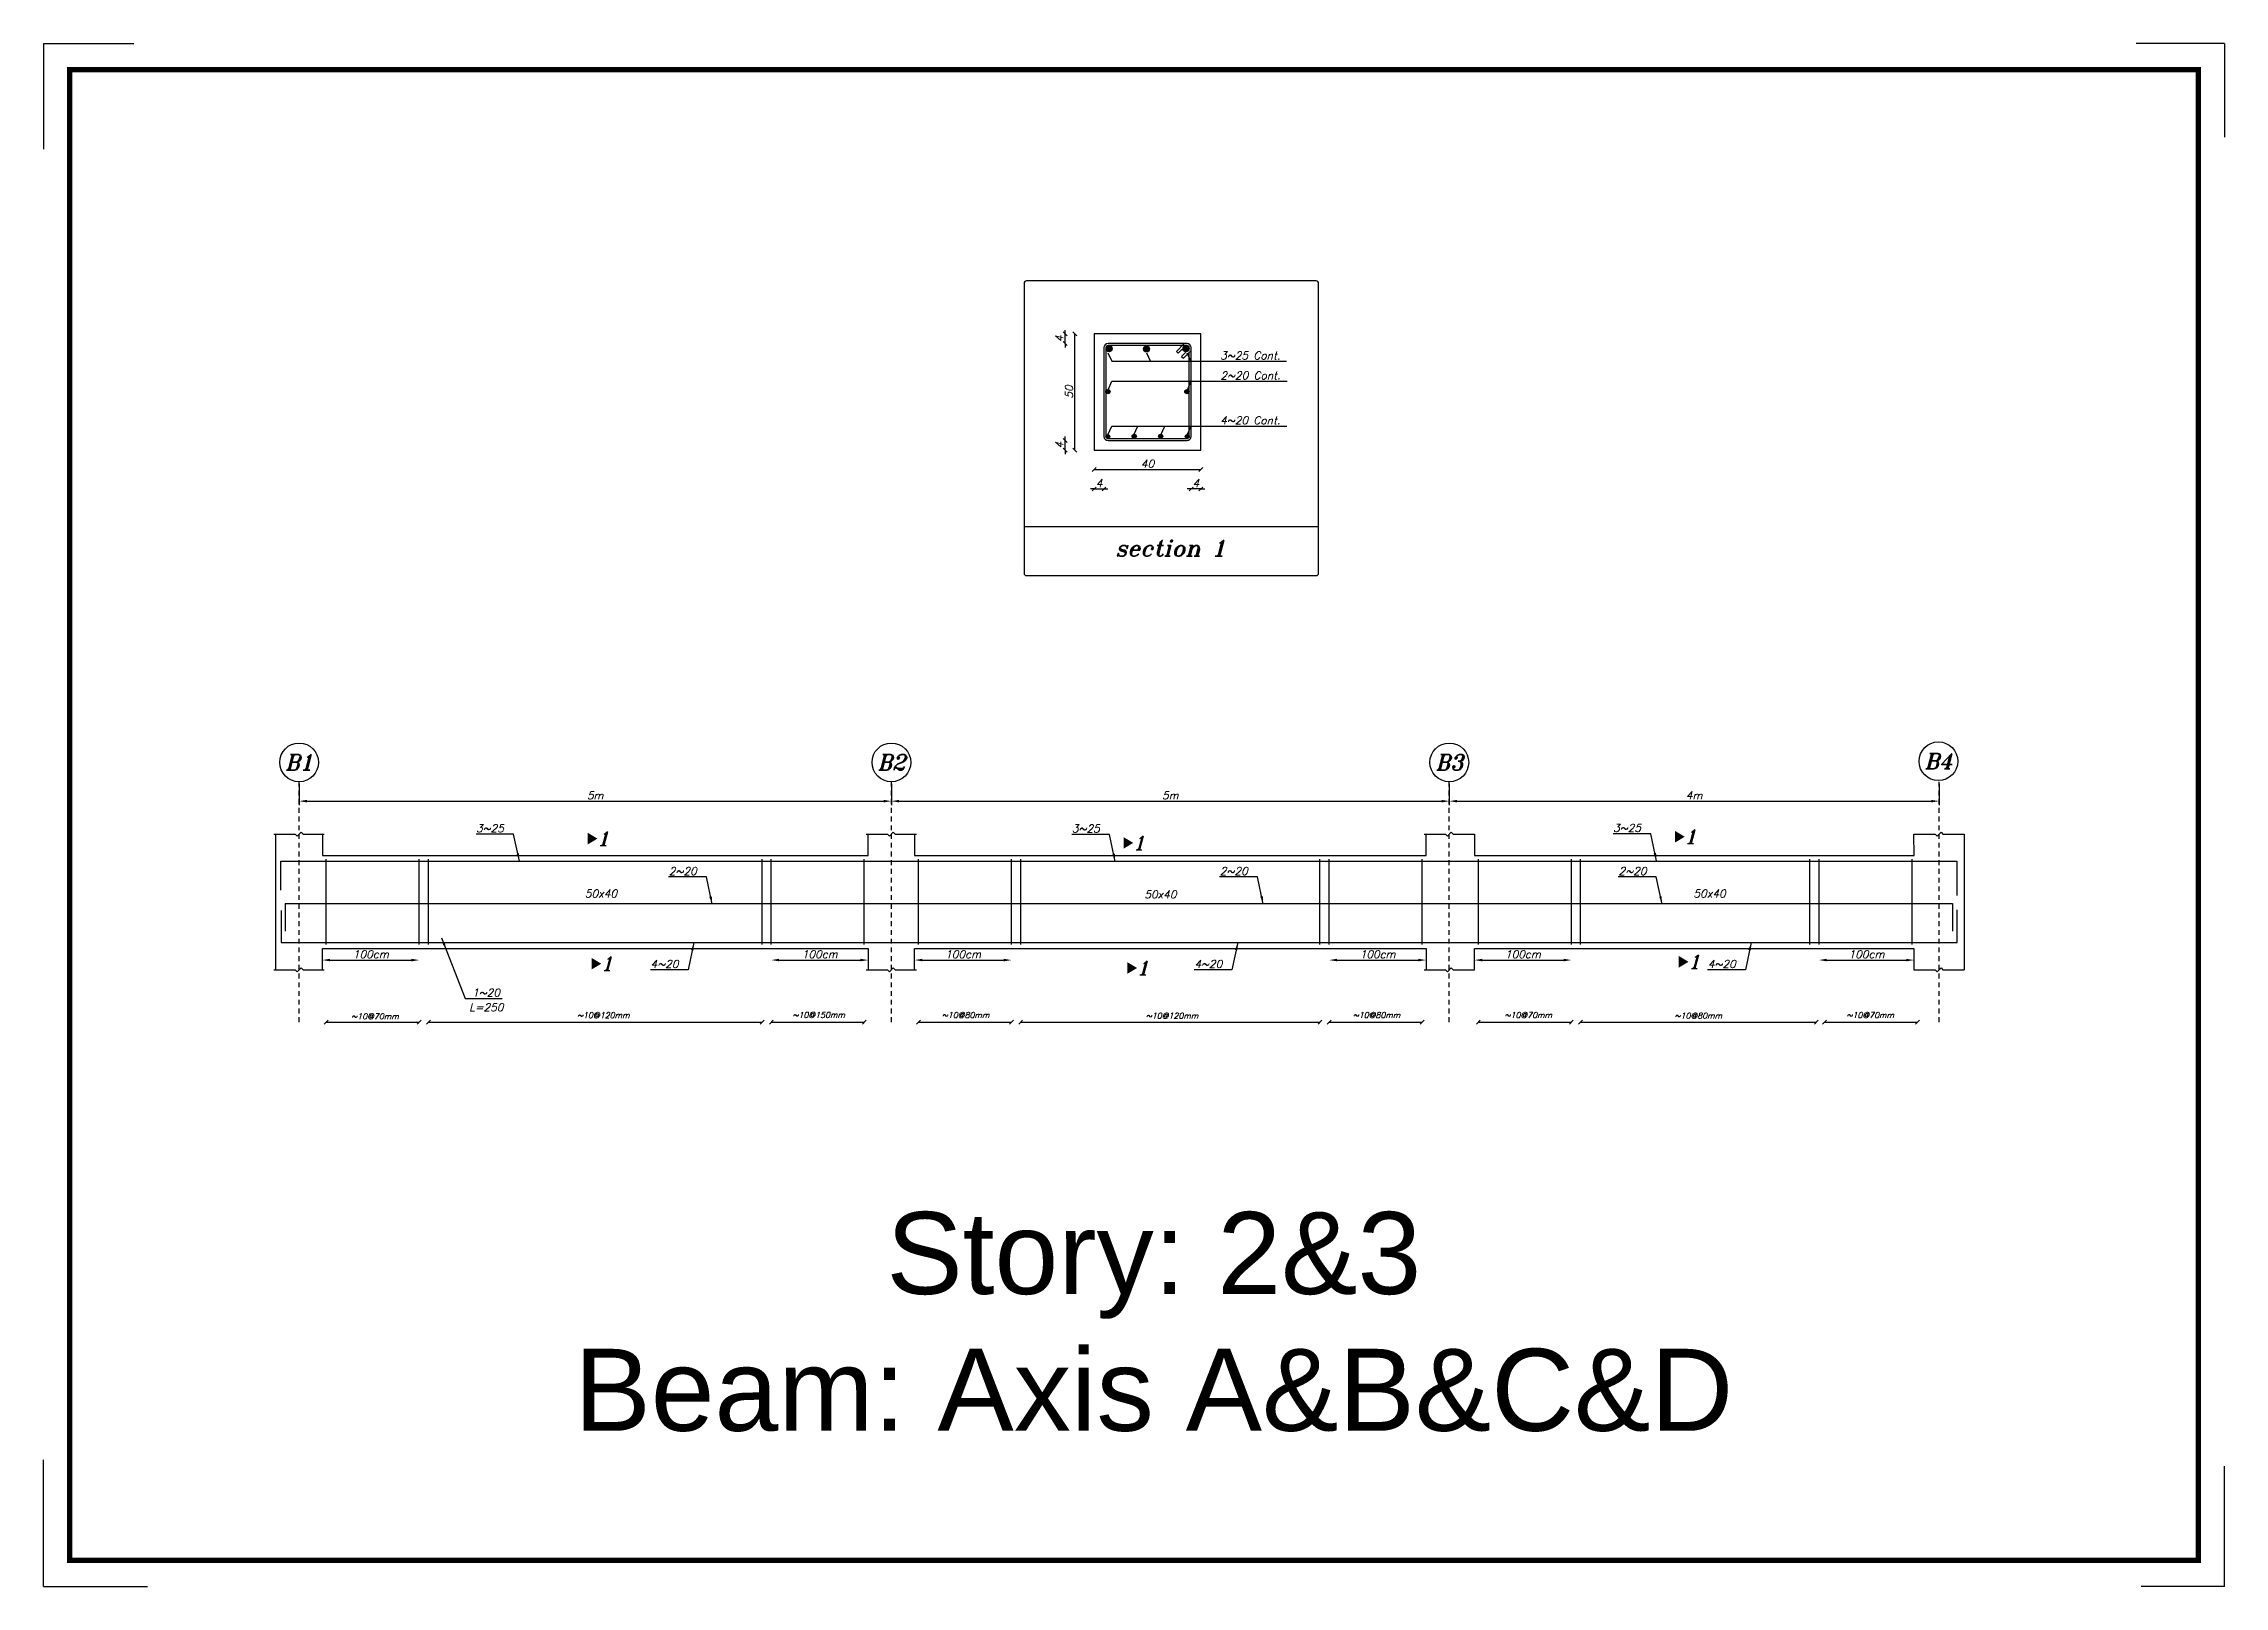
# Model space of a CAD drawing. Header units: inches. Extents: x -1152 to 1352, y 183 to 608.
# Drawn here: x 520.9 to 577.2, y 283.4 to 323.2 of the extents above; entities that cross this region are included whole.
import ezdxf
from ezdxf.enums import TextEntityAlignment as Align

# ---------------------------------------------------------------- set-up
doc = ezdxf.new("R2010")
doc.units = ezdxf.units.IN
doc.header["$MEASUREMENT"] = 0
doc.linetypes.add('HIDDEN2', pattern=[0.1875, 0.125, -0.0625])
doc.layers.add('Layer4', color=252, linetype='Continuous', lineweight=25)
doc.layers.add('SAZE_DRAWINGS', color=7, linetype='Continuous')
doc.styles.add('SAZE_STYLE', font='romancp.shx', dxfattribs={"oblique": 15})
doc.styles.add('SAZE_STYLE1', font='romant.shx', dxfattribs={"oblique": 15})
doc.styles.get("Standard").update_dxf_attribs({"font": 'arial.ttf'})
doc.dimstyles.new('SAZE_DIM_STYLE', dxfattribs={"dimtxt": 0.2, "dimasz": 0.2, "dimexe": 0.1, "dimexo": 0.05, "dimgap": 0.05, "dimtad": 0, "dimzin": 0, "dimdsep": 46, "dimtxsty": 'SAZE_STYLE', "dimcen": 0.09, "dimclrd": 2, "dimclre": 2, "dimclrt": 3, "dimadec": 0, "dimazin": 0, "dimtfac": 1, "dimtdec": 4, "dimtix": 1, "dimtmove": 1, "dimatfit": 3, "dimfxl": 1, "dimtolj": 1, "dimtzin": 0, "dimarcsym": 0})

msp = doc.modelspace()

# ---------------------------------------------------------------- texts
at = {"color": 6, "insert": (521.00719, 293.08046), "char_height": 2.116983, "attachment_point": 1}
msp.add_mtext_dynamic_manual_height_columns('\\pxqc;Story: 2&3\\PBeam: Axis A&B&C&D', width=57.0507531, gutter_width=36.72032, heights=[0], dxfattribs=at)
at = {"layer": 'SAZE_DRAWINGS', "color": 2, "style": 'SAZE_STYLE1', "oblique": 15}
for s, height, p in [('section 1', 0.411787, (549.96493, 310.20492)), ('50x40', 0.2, (535.26477, 301.2971)), ('50x40', 0.2, (549.70423, 301.27412)), ('50x40', 0.2, (563.87603, 301.29699))]:
    msp.add_text(s, height=height, dxfattribs=at).set_placement(p, align=Align.MIDDLE_CENTER)
at = {"layer": 'SAZE_DRAWINGS', "color": 3, "style": 'SAZE_STYLE1', "oblique": 15}
for s, p in [('B1', (527.47348, 304.68014)), ('B2', (542.75999, 304.68014)), ('B3', (557.15999, 304.68014)), ('B4', (569.78489, 304.70969))]:
    msp.add_text(s, height=0.4, dxfattribs=at).set_placement(p, align=Align.MIDDLE_CENTER)
at = {"layer": 'SAZE_DRAWINGS', "color": 2, "style": 'SAZE_STYLE1', "oblique": 15}
for p in [(535.17194, 302.71319), (563.23554, 302.7624), (549.00161, 302.60293), (535.27031, 299.48583), (549.09997, 299.37557), (563.3339, 299.53505)]:
    msp.add_text('1', height=0.35, dxfattribs=at).set_placement(p, align=Align.MIDDLE_LEFT)
at = {"layer": 'SAZE_DRAWINGS', "color": 3, "style": 'SAZE_STYLE', "oblique": 15}
for s, p in [('~10@70mm', (529.43137, 298.05354)), ('~10@120mm', (535.32493, 298.08225)), ('~10@150mm', (540.88397, 298.08897)), ('~10@80mm', (544.67694, 298.08594)), ('~10@120mm', (550.0039, 298.06892)), ('~10@80mm', (555.28173, 298.08594)), ('~10@70mm', (559.19819, 298.08602)), ('~10@80mm', (563.58748, 298.07001)), ('~10@70mm', (568.02483, 298.08602))]:
    msp.add_text(s, height=0.15, dxfattribs=at).set_placement(p, align=Align.CENTER)
at = {"layer": 'SAZE_DRAWINGS', "color": 3, "char_height": 0.2, "style": 'SAZE_STYLE'}
for s, insert, attachment_point in [('\\A1;3~25 Cont.', (551.24587, 315.078), 7), ('\\A1;2~20 Cont.', (551.25085, 314.56225), 7), ('\\A1;4~20 Cont.', (551.24587, 313.40521), 7), ('\\A1;3~25', (532.75818, 302.88015), 9), ('\\A1;3~25', (548.13821, 302.87356), 9), ('\\A1;3~25', (562.10748, 302.89003), 9), ('\\A1;2~20', (537.73386, 301.77394), 9), ('\\A1;2~20', (551.95748, 301.77445), 9), ('\\A1;2~20', (562.25062, 301.77445), 9), ('\\A1;4~20', (537.26449, 299.38015), 9), ('\\A1;4~20', (551.29969, 299.38015), 9), ('\\A1;4~20', (564.55141, 299.38015), 9), ('\\A1;1~20', (531.93713, 298.64113), 7)]:
    msp.add_mtext(s, dxfattribs=dict(at, insert=insert, attachment_point=attachment_point))
at = {"layer": 'SAZE_DRAWINGS', "color": 2, "insert": (532.74657, 298.46083), "char_height": 0.2, "attachment_point": 3, "style": 'SAZE_STYLE'}
msp.add_mtext('L=250', dxfattribs=at)

# ---------------------------------------------------------------- blocks, each defined once
blk = doc.blocks.new('*D265')
at = {"layer": 'DEFPOINTS', "color": 0, "transparency": 16777216}
for p in [(527.473, 304.18), (542.76, 304.18), (542.76, 303.68)]:
    blk.add_point(p, dxfattribs=at)
at = {"layer": 'SAZE_DRAWINGS', "color": 2, "lineweight": -2, "transparency": 16777216}
for p, q in [((527.473, 304.13), (527.473, 303.58)), ((542.76, 304.13), (542.76, 303.58)), ((527.673, 303.68), (542.56, 303.68))]:
    blk.add_line(p, q, dxfattribs=at)
at = {"layer": 'SAZE_DRAWINGS', "color": 2, "transparency": 16777216}
for points in [[(527.673, 303.713), (527.673, 303.647), (527.473, 303.68)], [(542.56, 303.713), (542.56, 303.647), (542.76, 303.68)]]:
    blk.add_solid(points, dxfattribs=at)
at = {"layer": 'SAZE_DRAWINGS', "color": 3, "transparency": 16777216, "insert": (535.117, 303.83), "char_height": 0.2, "attachment_point": 5, "style": 'SAZE_STYLE'}
blk.add_mtext('\\A1;5m', dxfattribs=at)
blk = doc.blocks.new('*D266')
at = {"layer": 'DEFPOINTS', "color": 0, "transparency": 16777216}
for p in [(542.76, 304.18), (557.16, 304.18), (557.16, 303.68)]:
    blk.add_point(p, dxfattribs=at)
at = {"layer": 'SAZE_DRAWINGS', "color": 2, "lineweight": -2, "transparency": 16777216}
for p, q in [((542.76, 304.13), (542.76, 303.58)), ((557.16, 304.13), (557.16, 303.58)), ((542.96, 303.68), (556.96, 303.68))]:
    blk.add_line(p, q, dxfattribs=at)
at = {"layer": 'SAZE_DRAWINGS', "color": 2, "transparency": 16777216}
for points in [[(542.96, 303.713), (542.96, 303.647), (542.76, 303.68)], [(556.96, 303.713), (556.96, 303.647), (557.16, 303.68)]]:
    blk.add_solid(points, dxfattribs=at)
at = {"layer": 'SAZE_DRAWINGS', "color": 3, "transparency": 16777216, "insert": (549.96, 303.83), "char_height": 0.2, "attachment_point": 5, "style": 'SAZE_STYLE'}
blk.add_mtext('\\A1;5m', dxfattribs=at)
blk = doc.blocks.new('*D267')
at = {"layer": 'DEFPOINTS', "color": 0, "transparency": 16777216}
for p in [(528.073, 299.58), (530.573, 299.58), (530.573, 299.58)]:
    blk.add_point(p, dxfattribs=at)
at = {"layer": 'SAZE_DRAWINGS', "color": 2, "lineweight": -2, "transparency": 16777216}
blk.add_line((528.273, 299.58), (530.373, 299.58), dxfattribs=at)
at = {"layer": 'SAZE_DRAWINGS', "color": 2, "transparency": 16777216}
for points in [[(528.273, 299.613), (528.273, 299.547), (528.073, 299.58)], [(530.373, 299.613), (530.373, 299.547), (530.573, 299.58)]]:
    blk.add_solid(points, dxfattribs=at)
at = {"layer": 'SAZE_DRAWINGS', "color": 3, "transparency": 16777216, "insert": (529.323, 299.73), "char_height": 0.2, "attachment_point": 5, "style": 'SAZE_STYLE'}
blk.add_mtext('\\A1;100cm', dxfattribs=at)
blk = doc.blocks.new('*D268')
at = {"layer": 'DEFPOINTS', "color": 0, "transparency": 16777216}
for p in [(539.66, 299.58), (542.16, 299.58), (542.16, 299.58)]:
    blk.add_point(p, dxfattribs=at)
at = {"layer": 'SAZE_DRAWINGS', "color": 2, "lineweight": -2, "transparency": 16777216}
blk.add_line((539.86, 299.58), (541.96, 299.58), dxfattribs=at)
at = {"layer": 'SAZE_DRAWINGS', "color": 2, "transparency": 16777216}
for points in [[(539.86, 299.613), (539.86, 299.547), (539.66, 299.58)], [(541.96, 299.613), (541.96, 299.547), (542.16, 299.58)]]:
    blk.add_solid(points, dxfattribs=at)
at = {"layer": 'SAZE_DRAWINGS', "color": 3, "transparency": 16777216, "insert": (540.91, 299.73), "char_height": 0.2, "attachment_point": 5, "style": 'SAZE_STYLE'}
blk.add_mtext('\\A1;100cm', dxfattribs=at)
blk = doc.blocks.new('*D269')
at = {"layer": 'DEFPOINTS', "color": 0, "transparency": 16777216}
for p in [(543.36, 299.58), (545.86, 299.58), (545.86, 299.58)]:
    blk.add_point(p, dxfattribs=at)
at = {"layer": 'SAZE_DRAWINGS', "color": 2, "lineweight": -2, "transparency": 16777216}
blk.add_line((543.56, 299.58), (545.66, 299.58), dxfattribs=at)
at = {"layer": 'SAZE_DRAWINGS', "color": 2, "transparency": 16777216}
for points in [[(543.56, 299.613), (543.56, 299.547), (543.36, 299.58)], [(545.66, 299.613), (545.66, 299.547), (545.86, 299.58)]]:
    blk.add_solid(points, dxfattribs=at)
at = {"layer": 'SAZE_DRAWINGS', "color": 3, "transparency": 16777216, "insert": (544.61, 299.73), "char_height": 0.2, "attachment_point": 5, "style": 'SAZE_STYLE'}
blk.add_mtext('\\A1;100cm', dxfattribs=at)
blk = doc.blocks.new('*D270')
at = {"layer": 'DEFPOINTS', "color": 0, "transparency": 16777216}
for p in [(554.06, 299.58), (556.56, 299.58), (556.56, 299.58)]:
    blk.add_point(p, dxfattribs=at)
at = {"layer": 'SAZE_DRAWINGS', "color": 2, "lineweight": -2, "transparency": 16777216}
blk.add_line((554.26, 299.58), (556.36, 299.58), dxfattribs=at)
at = {"layer": 'SAZE_DRAWINGS', "color": 2, "transparency": 16777216}
for points in [[(554.26, 299.613), (554.26, 299.547), (554.06, 299.58)], [(556.36, 299.613), (556.36, 299.547), (556.56, 299.58)]]:
    blk.add_solid(points, dxfattribs=at)
at = {"layer": 'SAZE_DRAWINGS', "color": 3, "transparency": 16777216, "insert": (555.31, 299.73), "char_height": 0.2, "attachment_point": 5, "style": 'SAZE_STYLE'}
blk.add_mtext('\\A1;100cm', dxfattribs=at)
blk = doc.blocks.new('*D271')
at = {"layer": 'DEFPOINTS', "color": 0, "transparency": 16777216}
for p in [(557.16, 304.18), (569.802, 304.18), (569.802, 303.68)]:
    blk.add_point(p, dxfattribs=at)
at = {"layer": 'SAZE_DRAWINGS', "color": 2, "lineweight": -2, "transparency": 16777216}
for p, q in [((557.16, 304.13), (557.16, 303.58)), ((569.802, 304.13), (569.802, 303.58)), ((557.36, 303.68), (569.602, 303.68))]:
    blk.add_line(p, q, dxfattribs=at)
at = {"layer": 'SAZE_DRAWINGS', "color": 2, "transparency": 16777216}
for points in [[(557.36, 303.713), (557.36, 303.647), (557.16, 303.68)], [(569.602, 303.713), (569.602, 303.647), (569.802, 303.68)]]:
    blk.add_solid(points, dxfattribs=at)
at = {"layer": 'SAZE_DRAWINGS', "color": 3, "transparency": 16777216, "insert": (563.481, 303.83), "char_height": 0.2, "attachment_point": 5, "style": 'SAZE_STYLE'}
blk.add_mtext('\\A1;4m', dxfattribs=at)
blk = doc.blocks.new('*D272')
at = {"layer": 'DEFPOINTS', "color": 0, "transparency": 16777216}
for p in [(557.81, 299.58), (560.31, 299.58), (560.31, 299.58)]:
    blk.add_point(p, dxfattribs=at)
at = {"layer": 'SAZE_DRAWINGS', "color": 2, "lineweight": -2, "transparency": 16777216}
blk.add_line((558.01, 299.58), (560.11, 299.58), dxfattribs=at)
at = {"layer": 'SAZE_DRAWINGS', "color": 2, "transparency": 16777216}
for points in [[(558.01, 299.613), (558.01, 299.547), (557.81, 299.58)], [(560.11, 299.613), (560.11, 299.547), (560.31, 299.58)]]:
    blk.add_solid(points, dxfattribs=at)
at = {"layer": 'SAZE_DRAWINGS', "color": 3, "transparency": 16777216, "insert": (559.06, 299.73), "char_height": 0.2, "attachment_point": 5, "style": 'SAZE_STYLE'}
blk.add_mtext('\\A1;100cm', dxfattribs=at)
blk = doc.blocks.new('*D273')
at = {"layer": 'DEFPOINTS', "color": 0, "transparency": 16777216}
for p in [(566.702, 299.58), (569.152, 299.58), (569.152, 299.58)]:
    blk.add_point(p, dxfattribs=at)
at = {"layer": 'SAZE_DRAWINGS', "color": 2, "lineweight": -2, "transparency": 16777216}
blk.add_line((566.902, 299.58), (568.952, 299.58), dxfattribs=at)
at = {"layer": 'SAZE_DRAWINGS', "color": 2, "transparency": 16777216}
for points in [[(566.902, 299.613), (566.902, 299.547), (566.702, 299.58)], [(568.952, 299.613), (568.952, 299.547), (569.152, 299.58)]]:
    blk.add_solid(points, dxfattribs=at)
at = {"layer": 'SAZE_DRAWINGS', "color": 3, "transparency": 16777216, "insert": (567.927, 299.73), "char_height": 0.2, "attachment_point": 5, "style": 'SAZE_STYLE'}
blk.add_mtext('\\A1;100cm', dxfattribs=at)
blk = doc.blocks.new('SAZE-CIR-COL')
at = {"layer": 'SAZE_DRAWINGS'}
h = blk.add_hatch(color=0, dxfattribs=at)
h.dxf.hatch_style = 1
h.paths.add_polyline_path([(0.5, 0, 1), (-0.5, 0, 1)])
at = {"layer": 'SAZE_DRAWINGS', "color": 0}
blk.add_circle((0, 0), 0.5, dxfattribs=at)
blk = doc.blocks.new('_Oblique')
at = {"color": 0, "linetype": 'ByBlock', "lineweight": -2}
blk.add_line((-0.5, -0.5), (0.5, 0.5), dxfattribs=at)
blk = doc.blocks.new('*D312')
at = {"layer": 'DEFPOINTS', "color": 0, "transparency": 16777216}
for p in [(547.996, 311.735), (548.246, 311.735), (548.246, 311.735)]:
    blk.add_point(p, dxfattribs=at)
at = {"layer": 'SAZE_DRAWINGS', "color": 2, "lineweight": -2, "transparency": 16777216}
for p, q in [((547.996, 311.735), (547.896, 311.735)), ((547.996, 311.735), (548.246, 311.735)), ((548.246, 311.735), (548.346, 311.735))]:
    blk.add_line(p, q, dxfattribs=at)
at = {"layer": 'SAZE_DRAWINGS', "color": 2, "lineweight": -2, "transparency": 16777216, "xscale": 0.1, "yscale": 0.1, "zscale": 0.1}
blk.add_blockref('_Oblique', (547.996, 311.735), dxfattribs=at)
at = {"layer": 'SAZE_DRAWINGS', "color": 2, "lineweight": -2, "transparency": 16777216, "xscale": 0.1, "yscale": 0.1, "zscale": 0.1, "rotation": 180}
blk.add_blockref('_Oblique', (548.246, 311.735), dxfattribs=at)
at = {"layer": 'SAZE_DRAWINGS', "color": 3, "transparency": 16777216, "insert": (548.121, 311.885), "char_height": 0.2, "attachment_point": 5, "style": 'SAZE_STYLE'}
blk.add_mtext('\\A1;4', dxfattribs=at)
blk = doc.blocks.new('*D313')
at = {"layer": 'DEFPOINTS', "color": 0, "transparency": 16777216}
for p in [(547.996, 312.235), (550.746, 312.235), (550.746, 312.235)]:
    blk.add_point(p, dxfattribs=at)
at = {"layer": 'SAZE_DRAWINGS', "color": 2, "lineweight": -2, "transparency": 16777216}
blk.add_line((547.996, 312.235), (550.746, 312.235), dxfattribs=at)
at = {"layer": 'SAZE_DRAWINGS', "color": 2, "lineweight": -2, "transparency": 16777216, "xscale": 0.1, "yscale": 0.1, "zscale": 0.1, "rotation": 180}
blk.add_blockref('_Oblique', (547.996, 312.235), dxfattribs=at)
at = {"layer": 'SAZE_DRAWINGS', "color": 2, "lineweight": -2, "transparency": 16777216, "xscale": 0.1, "yscale": 0.1, "zscale": 0.1}
blk.add_blockref('_Oblique', (550.746, 312.235), dxfattribs=at)
at = {"layer": 'SAZE_DRAWINGS', "color": 3, "transparency": 16777216, "insert": (549.371, 312.385), "char_height": 0.2, "attachment_point": 5, "style": 'SAZE_STYLE'}
blk.add_mtext('\\A1;40', dxfattribs=at)
blk = doc.blocks.new('*D314')
at = {"layer": 'DEFPOINTS', "color": 0, "transparency": 16777216}
for p in [(550.496, 311.735), (550.496, 311.735), (550.746, 311.735)]:
    blk.add_point(p, dxfattribs=at)
at = {"layer": 'SAZE_DRAWINGS', "color": 2, "lineweight": -2, "transparency": 16777216}
for p, q in [((550.496, 311.735), (550.396, 311.735)), ((550.746, 311.735), (550.496, 311.735)), ((550.746, 311.735), (550.846, 311.735))]:
    blk.add_line(p, q, dxfattribs=at)
at = {"layer": 'SAZE_DRAWINGS', "color": 2, "lineweight": -2, "transparency": 16777216, "xscale": 0.1, "yscale": 0.1, "zscale": 0.1}
blk.add_blockref('_Oblique', (550.496, 311.735), dxfattribs=at)
at = {"layer": 'SAZE_DRAWINGS', "color": 2, "lineweight": -2, "transparency": 16777216, "xscale": 0.1, "yscale": 0.1, "zscale": 0.1, "rotation": 180}
blk.add_blockref('_Oblique', (550.746, 311.735), dxfattribs=at)
at = {"layer": 'SAZE_DRAWINGS', "color": 3, "transparency": 16777216, "insert": (550.621, 311.885), "char_height": 0.2, "attachment_point": 5, "style": 'SAZE_STYLE'}
blk.add_mtext('\\A1;4', dxfattribs=at)
blk = doc.blocks.new('*D315')
at = {"layer": 'DEFPOINTS', "color": 0, "transparency": 16777216}
for p in [(547.246, 312.985), (547.246, 312.985), (547.246, 312.735)]:
    blk.add_point(p, dxfattribs=at)
at = {"layer": 'SAZE_DRAWINGS', "color": 2, "lineweight": -2, "transparency": 16777216}
for p, q in [((547.246, 312.985), (547.246, 313.085)), ((547.246, 312.735), (547.246, 312.985)), ((547.246, 312.735), (547.246, 312.635))]:
    blk.add_line(p, q, dxfattribs=at)
at = {"layer": 'SAZE_DRAWINGS', "color": 2, "lineweight": -2, "transparency": 16777216, "xscale": 0.1, "yscale": 0.1, "zscale": 0.1}
for p, rotation in [((547.246, 312.985), 270), ((547.246, 312.735), 90)]:
    blk.add_blockref('_Oblique', p, dxfattribs=dict(at, rotation=rotation))
at = {"layer": 'SAZE_DRAWINGS', "color": 3, "transparency": 16777216, "insert": (547.096, 312.86), "char_height": 0.2, "attachment_point": 5, "rotation": 90, "style": 'SAZE_STYLE'}
blk.add_mtext('\\A1;4', dxfattribs=at)
blk = doc.blocks.new('*D316')
at = {"layer": 'DEFPOINTS', "color": 0, "transparency": 16777216}
for p in [(547.496, 315.735), (547.496, 315.735), (547.496, 312.735)]:
    blk.add_point(p, dxfattribs=at)
at = {"layer": 'SAZE_DRAWINGS', "color": 2, "lineweight": -2, "transparency": 16777216}
blk.add_line((547.496, 312.735), (547.496, 315.735), dxfattribs=at)
at = {"layer": 'SAZE_DRAWINGS', "color": 2, "lineweight": -2, "transparency": 16777216, "xscale": 0.1, "yscale": 0.1, "zscale": 0.1}
for p, rotation in [((547.496, 315.735), 90), ((547.496, 312.735), 270)]:
    blk.add_blockref('_Oblique', p, dxfattribs=dict(at, rotation=rotation))
at = {"layer": 'SAZE_DRAWINGS', "color": 3, "transparency": 16777216, "insert": (547.346, 314.235), "char_height": 0.2, "attachment_point": 5, "rotation": 90, "style": 'SAZE_STYLE'}
blk.add_mtext('\\A1;50', dxfattribs=at)
blk = doc.blocks.new('*D317')
at = {"layer": 'DEFPOINTS', "color": 0, "transparency": 16777216}
for p in [(547.246, 315.735), (547.246, 315.735), (547.246, 315.485)]:
    blk.add_point(p, dxfattribs=at)
at = {"layer": 'SAZE_DRAWINGS', "color": 2, "lineweight": -2, "transparency": 16777216}
for p, q in [((547.246, 315.735), (547.246, 315.835)), ((547.246, 315.485), (547.246, 315.735)), ((547.246, 315.485), (547.246, 315.385))]:
    blk.add_line(p, q, dxfattribs=at)
at = {"layer": 'SAZE_DRAWINGS', "color": 2, "lineweight": -2, "transparency": 16777216, "xscale": 0.1, "yscale": 0.1, "zscale": 0.1}
for p, rotation in [((547.246, 315.735), 270), ((547.246, 315.485), 90)]:
    blk.add_blockref('_Oblique', p, dxfattribs=dict(at, rotation=rotation))
at = {"layer": 'SAZE_DRAWINGS', "color": 3, "transparency": 16777216, "insert": (547.096, 315.61), "char_height": 0.2, "attachment_point": 5, "rotation": 90, "style": 'SAZE_STYLE'}
blk.add_mtext('\\A1;4', dxfattribs=at)
blk = doc.blocks.new('5050new')
h = blk.add_hatch(color=256)
h.dxf.hatch_style = 1
h.paths.add_polyline_path([(6309.307, 1826.545), (6308.807, 1826.545), (6308.807, 1826.045), (6309.307, 1826.045)])
for p, q in [((6309.057, 1826.545), (6309.057, 1826.863)), ((6308.807, 1826.295), (6308.489, 1826.295)), ((6309.057, 1826.045), (6309.057, 1825.727)), ((6309.307, 1826.295), (6309.625, 1826.295))]:
    blk.add_line(p, q)
blk.add_lwpolyline([(6308.807, 1826.545), (6309.307, 1826.545), (6309.307, 1826.045), (6308.807, 1826.045)], close=True)
blk = doc.blocks.new('axha')
at = {"xscale": 0.04818339340090472, "yscale": 0.9389606098873475, "zscale": 0.04818339340090472, "rotation": 90}
blk.add_blockref('5050new', (6418.607, 1847.788), dxfattribs=at)
at = {"xscale": 0.03937007874015748, "yscale": 0.03937007874015748, "zscale": 0.03937007874015748}
for p in [(6403.505, 1851.052), (6403.012, 1849.847), (6418.919, 1847.414)]:
    blk.add_blockref('5050new', p, dxfattribs=at)
for p in [(102.376, 27.576), (107.877, 27.576), (113.877, 27.576), (119.377, 27.576), (102.375, 22.576), (107.876, 22.576), (113.876, 22.576), (119.377, 22.576), (102.375, 17.576), (107.875, 17.576), (113.875, 17.576), (119.377, 17.576), (102.375, 13.576), (107.875, 13.576), (113.875, 13.576), (119.377, 13.576)]:
    blk.add_blockref('5050new', p)

# ---------------------------------------------------------------- dimensions: what is measured, and where the dimension line sits
at = {"layer": 'SAZE_DRAWINGS', "color": 2}
for base, p1, p2, text, override, picture, middle in [((547.24587, 315.73521), (547.24587, 315.48521), (547.24587, 315.73521), '4', {"dimtxt": 0.2, "dimasz": 0.1, "dimgap": 0.05, "dimtad": 1, "dimdec": 1, "dimlfac": 20, "dimrnd": 5, "dimzin": 8, "dimblk": 'Oblique', "dimse1": 1, "dimse2": 1, "dimclrd": 2, "dimclre": 2, "dimclrt": 3}, '*D317', (547.09587, 315.61021)), ((547.49587, 315.73521), (547.49587, 312.73521), (547.49587, 315.73521), '50', {"dimtxt": 0.2, "dimasz": 0.1, "dimgap": 0.05, "dimtad": 1, "dimdec": 1, "dimlfac": 20, "dimrnd": 0.5, "dimzin": 8, "dimblk": 'Oblique', "dimse1": 1, "dimse2": 1, "dimclrd": 2, "dimclre": 2, "dimclrt": 3}, '*D316', (547.34587, 314.23521)), ((547.24587, 312.98521), (547.24587, 312.73521), (547.24587, 312.98521), '4', {"dimtxt": 0.2, "dimasz": 0.1, "dimgap": 0.05, "dimtad": 1, "dimdec": 1, "dimlfac": 20, "dimrnd": 5, "dimzin": 8, "dimblk": 'Oblique', "dimse1": 1, "dimse2": 1, "dimclrd": 2, "dimclre": 2, "dimclrt": 3}, '*D315', (547.09587, 312.86021))]:
    dim = msp.add_linear_dim(base=base, p1=p1, p2=p2, angle=90, text=text, dimstyle='SAZE_DIM_STYLE', override=override, dxfattribs=at)
    dim.commit()
    dim.dimension.update_dxf_attribs({"geometry": picture, "text_midpoint": middle})
for base, p1, p2, text, override, picture, middle in [((550.74587, 312.23521), (547.99587, 312.23521), (550.74587, 312.23521), '40', {"dimtxt": 0.2, "dimasz": 0.1, "dimgap": 0.05, "dimtad": 1, "dimdec": 1, "dimlfac": 20, "dimrnd": 0.5, "dimzin": 8, "dimblk": 'Oblique', "dimse1": 1, "dimse2": 1, "dimclrd": 2, "dimclre": 2, "dimclrt": 3}, '*D313', (549.37087, 312.38521)), ((548.24587, 311.73521), (547.99587, 311.73521), (548.24587, 311.73521), '4', {"dimtxt": 0.2, "dimasz": 0.1, "dimgap": 0.05, "dimtad": 1, "dimdec": 1, "dimlfac": 20, "dimrnd": 5, "dimzin": 8, "dimblk": 'Oblique', "dimse1": 1, "dimse2": 1, "dimclrd": 2, "dimclre": 2, "dimclrt": 3}, '*D312', (548.12087, 311.88521)), ((550.49587, 311.73521), (550.74587, 311.73521), (550.49587, 311.73521), '4', {"dimtxt": 0.2, "dimasz": 0.1, "dimgap": 0.05, "dimtad": 1, "dimdec": 1, "dimlfac": 20, "dimrnd": 5, "dimzin": 8, "dimblk": 'Oblique', "dimse1": 1, "dimse2": 1, "dimclrd": 2, "dimclre": 2, "dimclrt": 3}, '*D314', (550.62087, 311.88521)), ((542.75999, 303.68014), (527.47348, 304.18014), (542.75999, 304.18014), '5m', {"dimtxt": 0.2, "dimasz": 0.2, "dimgap": 0.05, "dimtad": 1, "dimdec": 1, "dimlfac": 50, "dimrnd": 1, "dimzin": 8, "dimclrd": 2, "dimclre": 2, "dimclrt": 3}, '*D265', (535.11674, 303.83014)), ((557.15999, 303.68014), (542.75999, 304.18014), (557.15999, 304.18014), '5m', {"dimtxt": 0.2, "dimasz": 0.2, "dimgap": 0.05, "dimtad": 1, "dimdec": 1, "dimlfac": 50, "dimrnd": 1, "dimzin": 8, "dimclrd": 2, "dimclre": 2, "dimclrt": 3}, '*D266', (549.95999, 303.83014)), ((569.80227, 303.68014), (557.15999, 304.18014), (569.80227, 304.18014), '4m', {"dimtxt": 0.2, "dimasz": 0.2, "dimgap": 0.05, "dimtad": 1, "dimdec": 1, "dimlfac": 50, "dimrnd": 1, "dimzin": 8, "dimclrd": 2, "dimclre": 2, "dimclrt": 3}, '*D271', (563.48113, 303.83014)), ((530.57348, 299.58014), (528.07348, 299.58014), (530.57348, 299.58014), '100cm', {"dimtxt": 0.2, "dimasz": 0.2, "dimgap": 0.05, "dimtad": 1, "dimdec": 1, "dimlfac": 50, "dimrnd": 1, "dimzin": 8, "dimse1": 1, "dimse2": 1, "dimclrd": 2, "dimclre": 2, "dimclrt": 3}, '*D267', (529.32348, 299.73014)), ((542.15999, 299.58014), (539.65999, 299.58014), (542.15999, 299.58014), '100cm', {"dimtxt": 0.2, "dimasz": 0.2, "dimgap": 0.05, "dimtad": 1, "dimdec": 1, "dimlfac": 50, "dimrnd": 1, "dimzin": 8, "dimse1": 1, "dimse2": 1, "dimclrd": 2, "dimclre": 2, "dimclrt": 3}, '*D268', (540.90999, 299.73014)), ((545.85999, 299.58014), (543.35999, 299.58014), (545.85999, 299.58014), '100cm', {"dimtxt": 0.2, "dimasz": 0.2, "dimgap": 0.05, "dimtad": 1, "dimdec": 1, "dimlfac": 50, "dimrnd": 1, "dimzin": 8, "dimse1": 1, "dimse2": 1, "dimclrd": 2, "dimclre": 2, "dimclrt": 3}, '*D269', (544.60999, 299.73014)), ((556.55999, 299.58014), (554.05999, 299.58014), (556.55999, 299.58014), '100cm', {"dimtxt": 0.2, "dimasz": 0.2, "dimgap": 0.05, "dimtad": 1, "dimdec": 1, "dimlfac": 50, "dimrnd": 1, "dimzin": 8, "dimse1": 1, "dimse2": 1, "dimclrd": 2, "dimclre": 2, "dimclrt": 3}, '*D270', (555.30999, 299.73014)), ((560.30999, 299.58014), (557.80999, 299.58014), (560.30999, 299.58014), '100cm', {"dimtxt": 0.2, "dimasz": 0.2, "dimgap": 0.05, "dimtad": 1, "dimdec": 1, "dimlfac": 50, "dimrnd": 1, "dimzin": 8, "dimse1": 1, "dimse2": 1, "dimclrd": 2, "dimclre": 2, "dimclrt": 3}, '*D272', (559.05999, 299.73014)), ((569.15206, 299.58014), (566.70227, 299.58014), (569.15206, 299.58014), '100cm', {"dimtxt": 0.2, "dimasz": 0.2, "dimgap": 0.05, "dimtad": 1, "dimdec": 1, "dimlfac": 50, "dimrnd": 1, "dimzin": 8, "dimse1": 1, "dimse2": 1, "dimclrd": 2, "dimclre": 2, "dimclrt": 3}, '*D273', (567.92716, 299.73014))]:
    dim = msp.add_linear_dim(base=base, p1=p1, p2=p2, text=text, dimstyle='SAZE_DIM_STYLE', override=override, dxfattribs=at)
    dim.commit()
    dim.dimension.update_dxf_attribs({"geometry": picture, "text_midpoint": middle})

# ---------------------------------------------------------------- linework, layer by layer
at = {"color": 3}
msp.add_line((570.45227, 302.83014), (570.45227, 299.33014), dxfattribs=at)
at = {"color": 6}
for p, q in [((570.26236, 302.13014), (570.26236, 301.24571)), ((527.1144, 301.04263), (527.1144, 300.3246)), ((570.14805, 301.04263), (570.14805, 300.3246)), ((570.2673, 300.03014), (570.2673, 300.8734))]:
    msp.add_line(p, q, dxfattribs=at)
at = {"layer": 'Layer4'}
for p, q in [((520.87859, 323.224), (520.87859, 320.50326)), ((520.87859, 323.224), (523.21128, 323.224)), ((577.16495, 323.224), (574.88937, 323.224)), ((577.16495, 323.224), (577.16495, 320.81347)), ((520.87859, 283.4215), (520.87859, 286.68833)), ((577.16495, 283.4215), (577.16495, 286.52266)), ((577.16495, 283.4215), (577.16495, 284.76166)), ((520.87859, 283.4215), (523.55894, 283.4215)), ((577.16495, 283.4215), (575.01416, 283.4215))]:
    msp.add_line(p, q, dxfattribs=at)
at = {"layer": 'Layer4', "const_width": 0.13402}
msp.add_lwpolyline([(521.54866, 322.55393), (576.49488, 322.55393), (576.49488, 284.09158), (521.54866, 284.09158)], close=True, dxfattribs=at)
at = {"layer": 'SAZE_DRAWINGS', "color": 8}
msp.add_line((546.18565, 310.76694), (553.78788, 310.76694), dxfattribs=at)
msp.add_lwpolyline([(546.249, 309.49945), (553.72452, 309.49945, 0.41421356), (553.78788, 309.5628), (553.78788, 317.03833, 0.41421356), (553.72452, 317.10168), (546.249, 317.10168, 0.41421356), (546.18565, 317.03833), (546.18565, 309.5628, 0.41421356)], format="xyb", close=True, dxfattribs=at)
at = {"layer": 'SAZE_DRAWINGS', "color": 3}
msp.add_lwpolyline([(547.99587, 312.73521), (550.74587, 312.73521), (550.74587, 315.73521), (547.99587, 315.73521)], close=True, dxfattribs=at)
at = {"layer": 'SAZE_DRAWINGS', "color": 4}
msp.add_lwpolyline([(548.35087, 312.98521), (550.39087, 312.98521, 0.41421356), (550.49587, 313.09021), (550.49587, 315.38021, 0.41421356), (550.39087, 315.48521), (548.35087, 315.48521, 0.41421356), (548.24587, 315.38021), (548.24587, 313.09021, 0.41421356)], format="xyb", close=True, dxfattribs=at)
for points, format in [([(550.44587, 315.35521), (550.44587, 315.38021, 0.41421356), (550.39087, 315.43521), (548.35087, 315.43521, 0.41421356), (548.29587, 315.38021), (548.29587, 313.09021, 0.41421356), (548.35087, 313.03521), (550.39087, 313.03521, 0.41421356), (550.44587, 313.09021), (550.44587, 315.25521)], "xyb"), ([(534.92194, 302.71319, 0.3, 0, 0), (535.17194, 302.71319, 0, 0, 0)], "xyseb"), ([(562.98554, 302.7624, 0.3, 0, 0), (563.23554, 302.7624, 0, 0, 0)], "xyseb"), ([(548.75161, 302.60293, 0.3, 0, 0), (549.00161, 302.60293, 0, 0, 0)], "xyseb"), ([(535.02031, 299.48583, 0.3, 0, 0), (535.27031, 299.48583, 0, 0, 0)], "xyseb"), ([(548.84997, 299.37557, 0.3, 0, 0), (549.09997, 299.37557, 0, 0, 0)], "xyseb"), ([(563.0839, 299.53505, 0.3, 0, 0), (563.3339, 299.53505, 0, 0, 0)], "xyseb")]:
    msp.add_lwpolyline(points, format=format, dxfattribs=at)
for points in [[(550.36587, 315.43521), (550.16587, 315.23521), (550.11587, 315.28521), (550.31587, 315.48521)], [(550.44587, 315.35521), (550.24587, 315.15521), (550.29587, 315.10521), (550.49587, 315.30521)]]:
    msp.add_lwpolyline(points, dxfattribs=at)
at = {"layer": 'SAZE_DRAWINGS', "color": 2, "linetype": 'HIDDEN2'}
for points in [[(527.47348, 297.98014), (527.47348, 304.18014)], [(542.75999, 297.98014), (542.75999, 304.18014)], [(557.15999, 297.98014), (557.15999, 304.18014)], [(569.80227, 297.98014), (569.80227, 304.18014)]]:
    msp.add_lwpolyline(points, dxfattribs=at)
at = {"layer": 'SAZE_DRAWINGS', "color": 8}
for points in [[(526.82348, 302.83014), (527.37348, 302.83014), (527.42348, 302.78014), (527.52348, 302.88014), (527.57348, 302.83014), (528.12348, 302.83014)], [(542.10999, 302.83014), (542.65999, 302.83014), (542.70999, 302.78014), (542.80999, 302.88014), (542.85999, 302.83014), (543.40999, 302.83014)], [(556.50999, 302.83014), (557.05999, 302.83014), (557.10999, 302.78014), (557.20999, 302.88014), (557.25999, 302.83014), (557.80999, 302.83014)], [(569.15227, 302.83014), (569.70227, 302.83014), (569.75227, 302.78014), (569.85227, 302.88014), (569.90227, 302.83014), (570.45227, 302.83014)], [(526.82348, 299.33014), (527.37348, 299.33014), (527.42348, 299.28014), (527.52348, 299.38014), (527.57348, 299.33014), (528.12348, 299.33014)], [(542.10999, 299.33014), (542.65999, 299.33014), (542.70999, 299.28014), (542.80999, 299.38014), (542.85999, 299.33014), (543.40999, 299.33014)], [(556.50999, 299.33014), (557.05999, 299.33014), (557.10999, 299.28014), (557.20999, 299.38014), (557.25999, 299.33014), (557.80999, 299.33014)], [(569.15227, 299.33014), (569.70227, 299.33014), (569.75227, 299.28014), (569.85227, 299.38014), (569.90227, 299.33014), (570.45227, 299.33014)]]:
    msp.add_lwpolyline(points, dxfattribs=at)
at = {"layer": 'SAZE_DRAWINGS', "color": 3, "linetype": 'Continuous'}
for points in [[(526.87348, 299.33014), (526.87348, 302.83014)], [(528.07348, 302.83014), (528.07348, 302.28014), (542.15999, 302.28014), (542.15999, 302.83014)], [(543.35999, 302.83014), (543.35999, 302.28014), (556.55999, 302.28014), (556.55999, 302.83014)], [(557.80999, 302.83014), (557.80999, 302.28014), (569.15851, 302.28014), (569.15227, 302.83014)], [(528.07348, 299.33014), (528.07348, 299.88014), (542.15999, 299.88014), (542.15999, 299.33014)], [(543.35999, 299.33014), (543.35999, 299.88014), (556.55999, 299.88014), (556.55999, 299.33014)], [(557.80999, 299.33014), (557.80999, 299.88014), (569.15184, 299.88014), (569.15227, 299.33014)]]:
    msp.add_lwpolyline(points, dxfattribs=at)
at = {"layer": 'SAZE_DRAWINGS', "color": 6, "linetype": 'Continuous'}
for points in [[(527.00348, 301.38492), (527.00348, 302.13014), (570.26236, 302.13014)], [(527.01148, 300.85941), (527.01148, 300.03014), (570.2673, 300.03014)], [(527.1144, 301.04263), (570.14805, 301.04263)]]:
    msp.add_lwpolyline(points, dxfattribs=at)
at = {"layer": 'SAZE_DRAWINGS', "color": 4, "linetype": 'Continuous'}
for points in [[(528.17348, 299.98014), (528.17348, 302.18014)], [(530.57348, 299.98014), (530.57348, 302.18014)], [(530.81148, 299.98014), (530.81148, 302.18014)], [(539.42199, 299.98014), (539.42199, 302.18014)], [(539.65999, 299.98014), (539.65999, 302.18014)], [(542.05999, 299.98014), (542.05999, 302.18014)], [(543.45999, 299.98014), (543.45999, 302.18014)], [(545.85999, 299.98014), (545.85999, 302.18014)], [(546.09799, 299.98014), (546.09799, 302.18014)], [(553.82199, 299.98014), (553.82199, 302.18014)], [(554.05999, 299.98014), (554.05999, 302.18014)], [(556.45999, 299.98014), (556.45999, 302.18014)], [(557.90999, 299.98014), (557.90999, 302.18014)], [(560.30999, 299.98014), (560.30999, 302.18014)], [(560.54799, 299.98014), (560.54799, 302.18014)], [(566.46427, 299.98014), (566.46427, 302.18014)], [(566.70227, 299.98014), (566.70227, 302.18014)], [(569.10227, 299.98014), (569.10227, 302.18014)]]:
    msp.add_lwpolyline(points, dxfattribs=at)
at = {"layer": 'SAZE_DRAWINGS', "color": 1}
for points in [[(528.12348, 297.93014), (528.22348, 298.03014)], [(528.17348, 297.98014), (530.57348, 297.98014)], [(530.52348, 297.93014), (530.62348, 298.03014)], [(530.76148, 297.93014), (530.86148, 298.03014)], [(530.81148, 297.98014), (539.42199, 297.98014)], [(539.37199, 297.93014), (539.47199, 298.03014)], [(539.60999, 297.93014), (539.70999, 298.03014)], [(539.65999, 297.98014), (542.05999, 297.98014)], [(542.00999, 297.93014), (542.10999, 298.03014)], [(543.40999, 297.93014), (543.50999, 298.03014)], [(543.45999, 297.98014), (545.85999, 297.98014)], [(545.80999, 297.93014), (545.90999, 298.03014)], [(546.04799, 297.93014), (546.14799, 298.03014)], [(546.09799, 297.98014), (553.82199, 297.98014)], [(553.77199, 297.93014), (553.87199, 298.03014)], [(554.00999, 297.93014), (554.10999, 298.03014)], [(554.05999, 297.98014), (556.45999, 297.98014)], [(556.40999, 297.93014), (556.50999, 298.03014)], [(557.85999, 297.93014), (557.95999, 298.03014)], [(557.90999, 297.98014), (560.30999, 297.98014)], [(560.25999, 297.93014), (560.35999, 298.03014)], [(560.49799, 297.93014), (560.59799, 298.03014)], [(560.54799, 297.98014), (566.63261, 297.98014)], [(566.58261, 297.93014), (566.68261, 298.03014)], [(566.79574, 297.93014), (566.89574, 298.03014)], [(566.84574, 297.98014), (569.24574, 297.98014)], [(569.19574, 297.93014), (569.29574, 298.03014)]]:
    msp.add_lwpolyline(points, dxfattribs=at)
at = {"layer": 'SAZE_DRAWINGS', "color": 2}
for centre in [(527.47348, 304.68014), (542.75999, 304.68014), (557.15999, 304.68014), (569.78489, 304.70969)]:
    msp.add_ellipse(centre, major_axis=(0.5, 0), ratio=1, dxfattribs=at)

# ---------------------------------------------------------------- block references
for p in [(-5611.85282, -1543.55645), (-5549.82191, -1543.89928)]:
    msp.add_blockref('axha', p)
at = {"layer": 'SAZE_DRAWINGS', "color": 6}
for p, xscale, yscale, zscale in [((548.37846, 315.35163), 0.1584, 0.1584, 0.1584), ((549.34425, 315.34855), 0.1584, 0.1584, 0.1584), ((550.3673, 315.35165), 0.1584, 0.1584, 0.1584), ((548.34794, 314.24437), 0.11, 0.11, 0.11), ((550.38794, 314.24437), 0.11, 0.11, 0.11), ((548.34587, 313.08521), 0.1, 0.1, 0.1), ((549.02717, 313.09138), 0.11, 0.11, 0.11), ((549.70965, 313.08836), 0.11, 0.11, 0.11), ((550.39587, 313.08521), 0.1, 0.1, 0.1)]:
    msp.add_blockref('SAZE-CIR-COL', p, dxfattribs=dict(at, xscale=xscale, yscale=yscale, zscale=zscale))

msp.set_redraw_order([(e.dxf.handle, doc.entitydb.next_handle()) for e in msp.query("TEXT MTEXT ATTDEF DIMENSION ARC_DIMENSION")])  # texts and dimensions are drawn at this point

# ---------------------------------------------------------------- leaders
at = {"layer": 'SAZE_DRAWINGS', "annotation_type": 0, "has_hookline": 1, "hookline_direction": 0}
for points, text_width in [([(548.34587, 315.248), (548.44587, 315.028), (551.19587, 315.028)], 1.71615), ([(548.35085, 314.29225), (548.45085, 314.51225), (551.20085, 314.51225)], 1.72636), ([(548.34587, 313.13521), (548.44587, 313.35521), (551.19587, 313.35521)], 1.72057)]:
    msp.add_leader(points, dimstyle='SAZE_DIM_STYLE', override={"dimasz": 0.1, "dimgap": 0.05, "dimtad": 1, "dimdec": 3, "dimse1": 1, "dimse2": 1, "dimclrd": 2}, dxfattribs=dict(at, text_width=text_width))
at = {"layer": 'SAZE_DRAWINGS'}
for points in [[(549.34491, 315.24463), (549.44491, 315.02463)], [(550.38587, 315.248), (550.48587, 315.028)], [(550.40085, 314.29225), (550.50085, 314.51225)], [(549.01897, 313.13295), (549.11897, 313.35295)], [(549.71621, 313.13507), (549.81621, 313.35507)], [(550.39587, 313.13521), (550.49587, 313.35521)]]:
    msp.add_leader(points, dimstyle='SAZE_DIM_STYLE', override={"dimasz": 0.1, "dimgap": 0.05, "dimtad": 1, "dimdec": 3, "dimse1": 1, "dimse2": 1, "dimclrd": 2}, dxfattribs=at)
at = {"layer": 'SAZE_DRAWINGS', "color": 2, "annotation_type": 0, "has_hookline": 1}
for points, hookline_direction, text_width in [([(533.15818, 302.13015), (533.00818, 302.83015), (532.80818, 302.83015)], 1, 0.71957), ([(548.53821, 302.12356), (548.38821, 302.82356), (548.18821, 302.82356)], 1, 0.71957), ([(562.50748, 302.14003), (562.35748, 302.84003), (562.15748, 302.84003)], 1, 0.71957), ([(538.13386, 301.02394), (537.98386, 301.72394), (537.78386, 301.72394)], 1, 0.7291), ([(552.35748, 301.02445), (552.20748, 301.72445), (552.00748, 301.72445)], 1, 0.7291), ([(562.65062, 301.02445), (562.50062, 301.72445), (562.30062, 301.72445)], 1, 0.7291), ([(531.14943, 300.15195), (531.76135, 298.59113), (531.96135, 298.59113)], 0, 0.70053), ([(537.66449, 300.03015), (537.51449, 299.33015), (537.31449, 299.33015)], 1, 0.72331), ([(551.69969, 300.03015), (551.54969, 299.33015), (551.34969, 299.33015)], 1, 0.72331), ([(564.95141, 300.03015), (564.80141, 299.33015), (564.60141, 299.33015)], 1, 0.72331)]:
    msp.add_leader(points, dimstyle='SAZE_DIM_STYLE', override={"dimasz": 0.2, "dimgap": 0.05, "dimtad": 1, "dimclrd": 2}, dxfattribs=dict(at, hookline_direction=hookline_direction, text_width=text_width))

doc.saveas('drawing.dxf')
